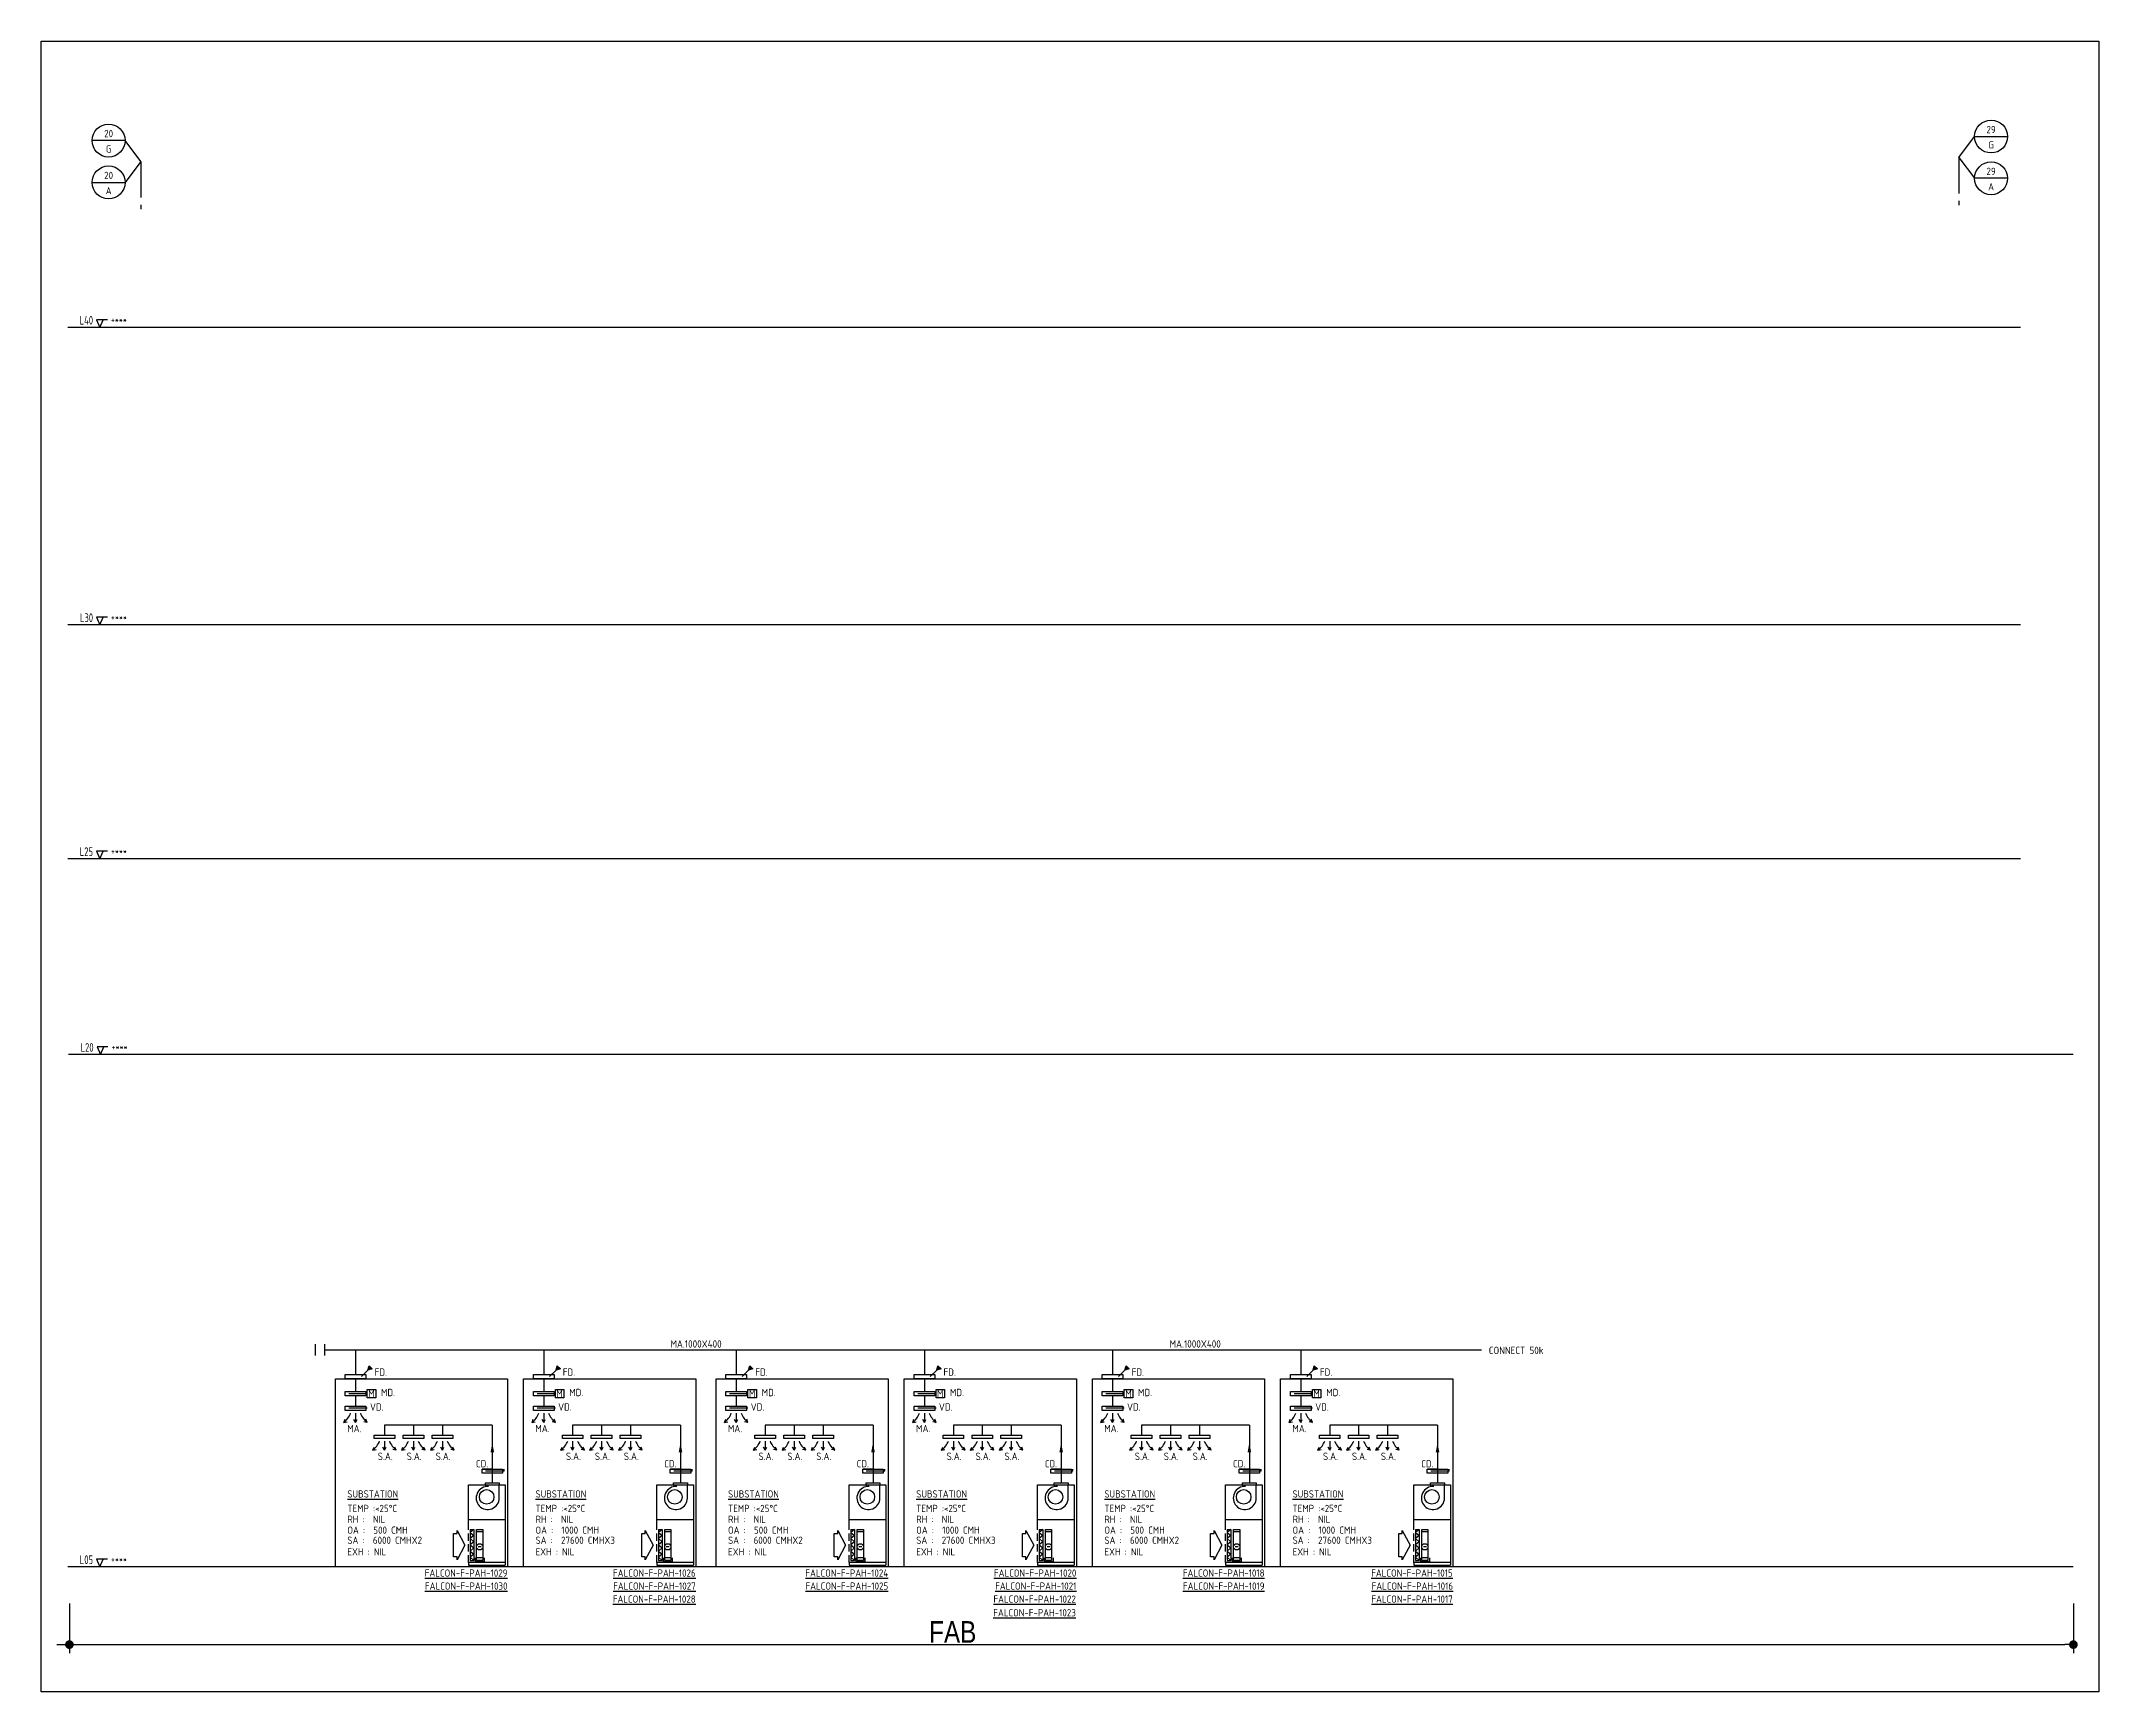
# Model space of a CAD drawing. Extents: x 41366 to 42076, y 84362 to 85507.
# Drawn here: x 41366 to 42076, y 84937 to 85507 of the extents above; entities that cross this region are included whole.
import ezdxf
from ezdxf.enums import TextEntityAlignment as Align

# ---------------------------------------------------------------- set-up
doc = ezdxf.new("R2010")
doc.units = 0
doc.header["$LTSCALE"] = 10
for name, pattern in [('CENTER', [1.9, 1.25, -0.25, 0.15, -0.25]), ('HIDDEN', [0.375, 0.25, -0.125]), ('HIDDEN2', [4.7625, 3.175, -1.5875])]:
    doc.linetypes.add(name, pattern=pattern)
for name, color, linetype in [('3', 3, 'Continuous'), ('7-F-LIN', 3, 'Continuous'), ('7-F-TX', 2, 'Continuous'), ('A-DETL-01', 1, 'Continuous'), ('G-ANNO-TEXT', 3, 'Continuous'), ('M-DETL-22', 22, 'Continuous'), ('M-DUCT', 6, 'Continuous'), ('M-DUCT-DAPR', 3, 'Continuous'), ('M-EXHS-DAPR', 2, 'Continuous'), ('M-EXHS-TEXT', 4, 'Continuous'), ('M-HVAC-EQPM', 3, 'Continuous'), ('M-HVAC-EQPM-TEXT', 5, 'Continuous'), ('M-HVAC-TEXT', 2, 'Continuous'), ('SL', 1, 'Continuous')]:
    doc.layers.add(name, color=color, linetype=linetype)
doc.styles.add('AA-TXT', font='isocp.shx', dxfattribs={"width": 0.8, "bigfont": 'chineset.shx'})
doc.styles.add('STDTEXT', font='isocp.shx', dxfattribs={"bigfont": 'chineset.shx'})

msp = doc.modelspace()

# ---------------------------------------------------------------- texts
at = {"color": 4, "insert": (41680.45, 84957.39), "char_height": 7.5, "attachment_point": 5, "style": 'AA-TXT'}
msp.add_mtext('\\A1;{\\fArial|b0|i0|c0|p34;FAB}', dxfattribs=at)
at = {"layer": '7-F-TX', "style": 'STDTEXT'}
for s, p in [('20', (41388.88, 85475.19)), ('29', (42039.12, 85476.59)), ('G', (42039.12, 85471.29)), ('G', (41388.88, 85469.89)), ('20', (41388.88, 85460.75)), ('29', (42039.12, 85462.15)), ('A', (42039.12, 85456.85)), ('A', (41388.88, 85455.45))]:
    msp.add_text(s, height=2.5, dxfattribs=at).set_placement(p, align=Align.MIDDLE)
at = {"layer": 'M-EXHS-TEXT', "linetype": 'Continuous', "style": 'AA-TXT'}
for s, height, p in [('MA.1000X400', 2.54, (41600.63, 85056.92)), ('MA.1000X400', 2.54, (41773.05, 85056.92)), ('CONNECT 50k', 2.54, (41884.53, 85054.69)), ('FD.', 2.54, (41485.02, 85047.18)), ('FD.', 2.54, (41550.02, 85047.18)), ('FD.', 2.54, (41616.52, 85047.18)), ('FD.', 2.54, (41681.52, 85047.18)), ('FD.', 2.54, (41746.52, 85047.18)), ('FD.', 2.54, (41811.52, 85047.18)), ('MD.', 2.54, (41487.82, 85040.14)), ('MD.', 2.54, (41552.82, 85040.14)), ('MD.', 2.54, (41619.32, 85040.14)), ('MD.', 2.54, (41684.32, 85040.14)), ('MD.', 2.54, (41749.32, 85040.14)), ('MD.', 2.54, (41814.32, 85040.14)), ('VD.', 2.54, (41483.85, 85035.14)), ('VD.', 2.54, (41548.85, 85035.14)), ('VD.', 2.54, (41615.36, 85035.14)), ('VD.', 2.54, (41680.36, 85035.14)), ('VD.', 2.54, (41745.36, 85035.14)), ('VD.', 2.54, (41810.36, 85035.14)), ('CD.', 2.5, (41519.98, 85015.52)), ('CD.', 2.5, (41584.98, 85015.52)), ('CD.', 2.5, (41651.48, 85015.52)), ('CD.', 2.5, (41716.48, 85015.52)), ('CD.', 2.5, (41781.48, 85015.52)), ('CD.', 2.5, (41846.48, 85015.52))]:
    msp.add_text(s, height=height, dxfattribs=at).set_placement(p, align=Align.MIDDLE_RIGHT)
at = {"layer": 'M-EXHS-TEXT', "linetype": 'Continuous'}
for s, height, style, p in [('MA.', 2.54, 'AA-TXT', (41471.28, 85027.69)), ('MA.', 2.54, 'AA-TXT', (41536.28, 85027.69)), ('MA.', 2.54, 'AA-TXT', (41602.78, 85027.69)), ('MA.', 2.54, 'AA-TXT', (41667.78, 85027.69)), ('MA.', 2.54, 'AA-TXT', (41732.78, 85027.69)), ('MA.', 2.54, 'AA-TXT', (41797.78, 85027.69)), ('S.A.', 2.54, 'AA-TXT', (41481.83, 85018.09)), ('S.A.', 2.54, 'AA-TXT', (41491.83, 85018.09)), ('S.A.', 2.54, 'AA-TXT', (41501.83, 85018.09)), ('S.A.', 2.54, 'AA-TXT', (41546.83, 85018.09)), ('S.A.', 2.54, 'AA-TXT', (41556.83, 85018.09)), ('S.A.', 2.54, 'AA-TXT', (41566.83, 85018.09)), ('S.A.', 2.54, 'AA-TXT', (41613.33, 85018.09)), ('S.A.', 2.54, 'AA-TXT', (41623.33, 85018.09)), ('S.A.', 2.54, 'AA-TXT', (41633.33, 85018.09)), ('S.A.', 2.54, 'AA-TXT', (41678.33, 85018.09)), ('S.A.', 2.54, 'AA-TXT', (41688.33, 85018.09)), ('S.A.', 2.54, 'AA-TXT', (41698.33, 85018.09)), ('S.A.', 2.54, 'AA-TXT', (41743.33, 85018.09)), ('S.A.', 2.54, 'AA-TXT', (41753.33, 85018.09)), ('S.A.', 2.54, 'AA-TXT', (41763.33, 85018.09)), ('S.A.', 2.54, 'AA-TXT', (41808.33, 85018.09)), ('S.A.', 2.54, 'AA-TXT', (41818.33, 85018.09)), ('S.A.', 2.54, 'AA-TXT', (41828.33, 85018.09)), ('%%USUBSTATION', 2.5, 'AA-TXT', (41471.34, 85005.08)), ('%%USUBSTATION', 2.5, 'AA-TXT', (41536.34, 85005.08)), ('%%USUBSTATION', 2.5, 'AA-TXT', (41602.84, 85005.08)), ('%%USUBSTATION', 2.5, 'AA-TXT', (41667.84, 85005.08)), ('%%USUBSTATION', 2.5, 'AA-TXT', (41732.84, 85005.08)), ('%%USUBSTATION', 2.5, 'AA-TXT', (41797.84, 85005.08)), ('TEMP :<25%%DC', 2.5, 'STDTEXT', (41471.34, 85000.08)), ('RH :  NIL', 2.5, 'STDTEXT', (41471.34, 84996.33)), ('TEMP :<25%%DC', 2.5, 'STDTEXT', (41536.34, 85000.08)), ('RH :  NIL', 2.5, 'STDTEXT', (41536.34, 84996.33)), ('TEMP :<25%%DC', 2.5, 'STDTEXT', (41602.84, 85000.08)), ('RH :  NIL', 2.5, 'STDTEXT', (41602.84, 84996.33)), ('TEMP :<25%%DC', 2.5, 'STDTEXT', (41667.84, 85000.08)), ('RH :  NIL', 2.5, 'STDTEXT', (41667.84, 84996.33)), ('TEMP :<25%%DC', 2.5, 'STDTEXT', (41732.84, 85000.08)), ('RH :  NIL', 2.5, 'STDTEXT', (41732.84, 84996.33)), ('TEMP :<25%%DC', 2.5, 'STDTEXT', (41797.84, 85000.08)), ('RH :  NIL', 2.5, 'STDTEXT', (41797.84, 84996.33)), ('SA :  6000 CMHX2', 2.5, 'STDTEXT', (41471.34, 84989.08)), ('OA :  500 CMH', 2.5, 'STDTEXT', (41471.34, 84992.58)), ('SA :  27600 CMHX3', 2.5, 'STDTEXT', (41536.34, 84989.08)), ('OA :  1000 CMH', 2.5, 'STDTEXT', (41536.34, 84992.58)), ('SA :  6000 CMHX2', 2.5, 'STDTEXT', (41602.84, 84989.08)), ('OA :  500 CMH', 2.5, 'STDTEXT', (41602.84, 84992.58)), ('SA :  27600 CMHX3', 2.5, 'STDTEXT', (41667.84, 84989.08)), ('OA :  1000 CMH', 2.5, 'STDTEXT', (41667.84, 84992.58)), ('SA :  6000 CMHX2', 2.5, 'STDTEXT', (41732.84, 84989.08)), ('OA :  500 CMH', 2.5, 'STDTEXT', (41732.84, 84992.58)), ('SA :  27600 CMHX3', 2.5, 'STDTEXT', (41797.84, 84989.08)), ('OA :  1000 CMH', 2.5, 'STDTEXT', (41797.84, 84992.58)), ('EXH : NIL', 2.5, 'STDTEXT', (41471.34, 84985.08)), ('EXH : NIL', 2.5, 'STDTEXT', (41536.34, 84985.08)), ('EXH : NIL', 2.5, 'STDTEXT', (41602.84, 84985.08)), ('EXH : NIL', 2.5, 'STDTEXT', (41667.84, 84985.08)), ('EXH : NIL', 2.5, 'STDTEXT', (41732.84, 84985.08)), ('EXH : NIL', 2.5, 'STDTEXT', (41797.84, 84985.08))]:
    msp.add_text(s, height=height, dxfattribs=dict(at, style=style)).set_placement(p, align=Align.MIDDLE_LEFT)
at = {"layer": 'M-HVAC-EQPM-TEXT', "style": 'AA-TXT'}
for s, p in [('%%UFALCON-F-PAH-1029', (41526.66, 84977.75)), ('%%UFALCON-F-PAH-1030', (41526.66, 84973.25)), ('%%UFALCON-F-PAH-1026', (41591.66, 84977.75)), ('%%UFALCON-F-PAH-1027', (41591.66, 84973.25)), ('%%UFALCON-F-PAH-1024', (41658.16, 84977.75)), ('%%UFALCON-F-PAH-1025', (41658.16, 84973.25)), ('%%UFALCON-F-PAH-1020', (41723.16, 84977.75)), ('%%UFALCON-F-PAH-1021', (41723.16, 84973.25)), ('%%UFALCON-F-PAH-1018', (41788.16, 84977.75)), ('%%UFALCON-F-PAH-1019', (41788.16, 84973.25)), ('%%UFALCON-F-PAH-1015', (41853.16, 84977.75)), ('%%UFALCON-F-PAH-1016', (41853.29, 84973.25)), ('%%UFALCON-F-PAH-1028', (41591.66, 84968.75)), ('%%UFALCON-F-PAH-1022', (41722.98, 84968.75)), ('%%UFALCON-F-PAH-1017', (41853.16, 84968.75)), ('%%UFALCON-F-PAH-1023', (41722.98, 84964.04))]:
    msp.add_text(s, height=2.5, dxfattribs=at).set_placement(p, align=Align.MIDDLE_RIGHT)

# ---------------------------------------------------------------- blocks, each defined once
blk = doc.blocks.new('RISER-TXT')
at = {"layer": 'G-ANNO-TEXT'}
for p, q in [((-1.15, 2.64), (0, 0)), ((2.6, 2.64), (-1.15, 2.64)), ((0, 0), (1.15, 2.64))]:
    blk.add_line(p, q, dxfattribs=at)
at = {"layer": 'G-ANNO-TEXT', "style": 'AA-TXT', "width": 0.8}
blk.add_attdef('LEVEL', text='', height=3, dxfattribs=at).set_placement((-2.33, 0.96), align=Align.RIGHT)
blk.add_attdef('HIGEHT', (3.82, 1.42), '', height=2.5, dxfattribs=at)
blk = doc.blocks.new('_Dot')
at = {"color": 0, "linetype": 'ByBlock', "lineweight": -2}
blk.add_line((-0.5, 0), (-1, 0), dxfattribs=at)
at = {"color": 0, "linetype": 'ByBlock', "const_width": 0.5}
blk.add_lwpolyline([(-0.25, 0, 1), (0.25, 0, 1)], format="xyb", close=True, dxfattribs=at)
blk = doc.blocks.new('A$C1683610B')
for p, q in [((-13.4, 0), (-12, 3.7)), ((-13.4, 0), (-9.6, 0.9)), ((0, 0), (-1.8, 3.5)), ((0, 10.6), (0, 0)), ((0, 0), (1.8, 3.5)), ((13.4, 0), (9.6, 0.9)), ((13.4, 0), (12, 3.7))]:
    blk.add_line(p, q)
for centre, start, end in [((-28.9, 19.7), 308.2671, 338.6838), ((28.9, 19.7), 201.3162, 231.7329)]:
    blk.add_arc(centre, 25, start, end)
blk = doc.blocks.new('FLOW-DAMPER-01')
at = {"layer": 'M-DUCT-DAPR', "linetype": 'HIDDEN', "ltscale": 0.1}
blk.add_line((0.299, -0.029), (-0.019, -0.029), dxfattribs=at)
at = {"layer": 'M-DUCT-DAPR'}
blk.add_lwpolyline([(0, 0), (0.28, 0), (0.28, -0.058), (0, -0.058)], close=True, dxfattribs=at)
blk = doc.blocks.new('FLOW-DAMPER-MD-01')
at = {"layer": 'M-DUCT-DAPR'}
blk.add_lwpolyline([(0.414, 0.086), (0.414, -0.029), (0.299, -0.029), (0.299, 0.086)], close=True, dxfattribs=at)
blk.add_blockref('FLOW-DAMPER-01', (0, 0.058))
at = {"layer": 'M-DUCT-DAPR', "style": 'AA-TXT'}
blk.add_text('M', height=0.1, dxfattribs=at).set_placement((0.356, 0.029), align=Align.MIDDLE)
blk = doc.blocks.new('FLOW-DAMPER-02')
at = {"layer": 'M-DUCT-DAPR', "linetype": 'HIDDEN', "ltscale": 0.1}
for q in [(0.299, 0), (-0.019, -0.029)]:
    blk.add_line((0.299, -0.029), q, dxfattribs=at)
at = {"layer": 'M-DUCT-DAPR'}
blk.add_lwpolyline([(0, 0), (0.28, 0), (0.28, -0.058), (0, -0.058)], close=True, dxfattribs=at)

# ---------------------------------------------------------------- hatches: boundary and pattern name
at = {"layer": 'M-DUCT-DAPR'}
for points in [[(41478.45, 85047.87), (41478.84, 85049.34), (41479.92, 85048.27)], [(41543.45, 85047.87), (41543.84, 85049.34), (41544.92, 85048.27)], [(41609.95, 85047.87), (41610.34, 85049.34), (41611.42, 85048.27)], [(41674.95, 85047.87), (41675.34, 85049.34), (41676.42, 85048.27)], [(41739.95, 85047.87), (41740.34, 85049.34), (41741.42, 85048.27)], [(41804.95, 85047.87), (41805.34, 85049.34), (41806.42, 85048.27)]]:
    msp.add_hatch(color=256, dxfattribs=at).paths.add_polyline_path(points)

# ---------------------------------------------------------------- linework, layer by layer
at = {"color": 2}
for p, q in [((41375.33, 84967.19), (41375.33, 84950.01)), ((42067.56, 84967.19), (42067.56, 84950.01)), ((41370.97, 84953.01), (42064.56, 84953.01))]:
    msp.add_line(p, q, dxfattribs=at)
at = {"layer": '3'}
for points in [[(41521.41, 85019.52, 1.22, 0, 0), (41521.41, 85022.82, 0, 0, 0)], [(41586.41, 85019.52, 1.22, 0, 0), (41586.41, 85022.82, 0, 0, 0)], [(41652.91, 85019.52, 1.22, 0, 0), (41652.91, 85022.82, 0, 0, 0)], [(41717.91, 85019.52, 1.22, 0, 0), (41717.91, 85022.82, 0, 0, 0)], [(41782.91, 85019.52, 1.22, 0, 0), (41782.91, 85022.82, 0, 0, 0)], [(41847.91, 85019.52, 1.22, 0, 0), (41847.91, 85022.82, 0, 0, 0)]]:
    msp.add_lwpolyline(points, format="xyseb", dxfattribs=at)
at = {"layer": '7-F-LIN'}
for p, q in [((41394.55, 85472.78), (41383.18, 85472.78)), ((42033.44, 85474.18), (42044.82, 85474.18)), ((41383.18, 85458.34), (41394.55, 85458.34)), ((42044.82, 85459.74), (42033.44, 85459.74))]:
    msp.add_line(p, q, dxfattribs=at)
for centre in [(41388.87, 85472.78), (42039.13, 85474.18), (42039.13, 85459.74), (41388.87, 85458.34)]:
    msp.add_circle(centre, 5.69, dxfattribs=at)
at = {"layer": '7-F-TX', "linetype": 'CENTER'}
for p, q in [((41399.99, 85465.56), (41394.55, 85472.78)), ((42028.01, 85466.96), (42033.44, 85474.18)), ((41399.99, 85465.56), (41394.55, 85458.34)), ((41399.99, 85465.56), (41399.99, 85447.65)), ((42028.01, 85466.96), (42033.44, 85459.74)), ((42028.01, 85466.96), (42028.01, 85449.05))]:
    msp.add_line(p, q, dxfattribs=at)
at = {"layer": 'A-DETL-01', "linetype": 'Continuous'}
for p, q in [((42049.3, 85408.24), (41374.83, 85408.24)), ((42049.3, 85305.44), (41374.83, 85305.44)), ((42049.3, 85224.59), (41374.83, 85224.59)), ((42067.5, 85156.92), (41375.02, 85156.92)), ((42067.5, 84979.9), (41374.83, 84979.9))]:
    msp.add_line(p, q, dxfattribs=at)
at = {"layer": 'DEFPOINTS', "color": 1}
msp.add_lwpolyline([(41365.57, 85507.15), (42076.35, 85507.15), (42076.35, 84936.69), (41365.57, 84936.69)], close=True, dxfattribs=at)
at = {"layer": 'M-DETL-22', "color": 1, "linetype": 'HIDDEN'}
for p, q in [((41513.19, 84981.42), (41513.19, 84993.87)), ((41578.19, 84981.42), (41578.19, 84993.87)), ((41644.7, 84981.42), (41644.7, 84993.87)), ((41709.7, 84981.42), (41709.7, 84993.87)), ((41774.7, 84981.42), (41774.7, 84993.87)), ((41839.7, 84981.42), (41839.7, 84993.87))]:
    msp.add_line(p, q, dxfattribs=at)
at = {"layer": 'M-DUCT'}
for p, q in [((41460.24, 85056.83), (41460.24, 85052.97)), ((41463.44, 85056.83), (41463.44, 85052.97)), ((41463.44, 85054.9), (41863.08, 85054.9)), ((41474.16, 85054.9), (41474.16, 85046.36)), ((41539.16, 85054.9), (41539.16, 85046.36)), ((41605.66, 85054.9), (41605.66, 85046.36)), ((41670.66, 85054.9), (41670.66, 85046.36)), ((41735.66, 85054.9), (41735.66, 85046.36)), ((41800.66, 85054.9), (41800.66, 85046.36)), ((41474.16, 85044.9), (41474.16, 85040.44)), ((41539.16, 85044.9), (41539.16, 85040.44)), ((41605.66, 85044.9), (41605.66, 85040.44)), ((41670.66, 85044.9), (41670.66, 85040.44)), ((41735.66, 85044.9), (41735.66, 85040.44)), ((41800.66, 85044.9), (41800.66, 85040.44)), ((41474.16, 85039), (41474.16, 85035.44)), ((41539.16, 85039), (41539.16, 85035.44)), ((41605.66, 85039), (41605.66, 85035.44)), ((41670.66, 85039), (41670.66, 85035.44)), ((41735.66, 85039), (41735.66, 85035.44)), ((41800.66, 85039), (41800.66, 85035.44)), ((41521.41, 85028.82), (41484.16, 85028.82)), ((41484.16, 85028.82), (41484.16, 85025.41)), ((41494.16, 85028.82), (41494.16, 85025.41)), ((41504.16, 85028.82), (41504.16, 85025.41)), ((41521.41, 85028.82), (41521.41, 85008.9)), ((41586.41, 85028.82), (41549.16, 85028.82)), ((41549.16, 85028.82), (41549.16, 85025.41)), ((41559.16, 85028.82), (41559.16, 85025.41)), ((41569.16, 85028.82), (41569.16, 85025.41)), ((41586.41, 85028.82), (41586.41, 85008.9)), ((41652.91, 85028.82), (41615.66, 85028.82)), ((41615.66, 85028.82), (41615.66, 85025.41)), ((41625.66, 85028.82), (41625.66, 85025.41)), ((41635.66, 85028.82), (41635.66, 85025.41)), ((41652.91, 85028.82), (41652.91, 85008.9)), ((41717.91, 85028.82), (41680.66, 85028.82)), ((41680.66, 85028.82), (41680.66, 85025.41)), ((41690.66, 85028.82), (41690.66, 85025.41)), ((41700.66, 85028.82), (41700.66, 85025.41)), ((41717.91, 85028.82), (41717.91, 85008.9)), ((41782.91, 85028.82), (41745.66, 85028.82)), ((41745.66, 85028.82), (41745.66, 85025.41)), ((41755.66, 85028.82), (41755.66, 85025.41)), ((41765.66, 85028.82), (41765.66, 85025.41)), ((41782.91, 85028.82), (41782.91, 85008.9)), ((41847.91, 85028.82), (41810.66, 85028.82)), ((41810.66, 85028.82), (41810.66, 85025.41)), ((41820.66, 85028.82), (41820.66, 85025.41)), ((41830.66, 85028.82), (41830.66, 85025.41)), ((41847.91, 85028.82), (41847.91, 85008.9)), ((41521.41, 85012.24), (41521.41, 85008.9)), ((41586.41, 85012.24), (41586.41, 85008.9)), ((41652.91, 85012.24), (41652.91, 85008.9)), ((41717.91, 85012.24), (41717.91, 85008.9)), ((41782.91, 85012.24), (41782.91, 85008.9)), ((41847.91, 85012.24), (41847.91, 85008.9))]:
    msp.add_line(p, q, dxfattribs=at)
at = {"layer": 'M-DUCT-DAPR'}
for p, q in [((41478.45, 85047.87), (41476.21, 85045.63)), ((41543.45, 85047.87), (41541.21, 85045.63)), ((41609.95, 85047.87), (41607.71, 85045.63)), ((41674.95, 85047.87), (41672.71, 85045.63)), ((41739.95, 85047.87), (41737.71, 85045.63)), ((41804.95, 85047.87), (41802.71, 85045.63))]:
    msp.add_line(p, q, dxfattribs=at)
for points in [[(41477.72, 85044.9), (41470.61, 85044.9), (41470.61, 85046.36), (41477.72, 85046.36)], [(41542.72, 85044.9), (41535.61, 85044.9), (41535.61, 85046.36), (41542.72, 85046.36)], [(41609.22, 85044.9), (41602.11, 85044.9), (41602.11, 85046.36), (41609.22, 85046.36)], [(41674.22, 85044.9), (41667.11, 85044.9), (41667.11, 85046.36), (41674.22, 85046.36)], [(41739.22, 85044.9), (41732.11, 85044.9), (41732.11, 85046.36), (41739.22, 85046.36)], [(41804.22, 85044.9), (41797.11, 85044.9), (41797.11, 85046.36), (41804.22, 85046.36)]]:
    msp.add_lwpolyline(points, close=True, dxfattribs=at)
for points in [[(41478.45, 85047.87), (41478.84, 85049.34), (41479.92, 85048.27), (41478.45, 85047.87)], [(41543.45, 85047.87), (41543.84, 85049.34), (41544.92, 85048.27), (41543.45, 85047.87)], [(41609.95, 85047.87), (41610.34, 85049.34), (41611.42, 85048.27), (41609.95, 85047.87)], [(41674.95, 85047.87), (41675.34, 85049.34), (41676.42, 85048.27), (41674.95, 85047.87)], [(41739.95, 85047.87), (41740.34, 85049.34), (41741.42, 85048.27), (41739.95, 85047.87)], [(41804.95, 85047.87), (41805.34, 85049.34), (41806.42, 85048.27), (41804.95, 85047.87)]]:
    msp.add_lwpolyline(points, dxfattribs=at)
at = {"layer": 'M-EXHS-DAPR'}
for p, q in [((41521.41, 85013.7), (41517.92, 85013.7)), ((41524.91, 85012.24), (41517.92, 85012.24)), ((41586.41, 85013.7), (41582.92, 85013.7)), ((41589.91, 85012.24), (41582.92, 85012.24)), ((41652.91, 85013.7), (41649.42, 85013.7)), ((41656.41, 85012.24), (41649.42, 85012.24)), ((41717.91, 85013.7), (41714.42, 85013.7)), ((41721.41, 85012.24), (41714.42, 85012.24)), ((41782.91, 85013.7), (41779.42, 85013.7)), ((41786.41, 85012.24), (41779.42, 85012.24)), ((41847.91, 85013.7), (41844.42, 85013.7)), ((41851.41, 85012.24), (41844.42, 85012.24))]:
    msp.add_line(p, q, dxfattribs=at)
for points in [[(41480.61, 85025.41), (41487.72, 85025.41), (41487.72, 85024.29), (41480.61, 85024.29)], [(41490.61, 85025.41), (41497.72, 85025.41), (41497.72, 85024.29), (41490.61, 85024.29)], [(41500.61, 85025.41), (41507.72, 85025.41), (41507.72, 85024.29), (41500.61, 85024.29)], [(41545.61, 85025.41), (41552.72, 85025.41), (41552.72, 85024.29), (41545.61, 85024.29)], [(41555.61, 85025.41), (41562.72, 85025.41), (41562.72, 85024.29), (41555.61, 85024.29)], [(41565.61, 85025.41), (41572.72, 85025.41), (41572.72, 85024.29), (41565.61, 85024.29)], [(41612.11, 85025.41), (41619.22, 85025.41), (41619.22, 85024.29), (41612.11, 85024.29)], [(41622.11, 85025.41), (41629.22, 85025.41), (41629.22, 85024.29), (41622.11, 85024.29)], [(41632.11, 85025.41), (41639.22, 85025.41), (41639.22, 85024.29), (41632.11, 85024.29)], [(41677.11, 85025.41), (41684.22, 85025.41), (41684.22, 85024.29), (41677.11, 85024.29)], [(41687.11, 85025.41), (41694.22, 85025.41), (41694.22, 85024.29), (41687.11, 85024.29)], [(41697.11, 85025.41), (41704.22, 85025.41), (41704.22, 85024.29), (41697.11, 85024.29)], [(41742.11, 85025.41), (41749.22, 85025.41), (41749.22, 85024.29), (41742.11, 85024.29)], [(41752.11, 85025.41), (41759.22, 85025.41), (41759.22, 85024.29), (41752.11, 85024.29)], [(41762.11, 85025.41), (41769.22, 85025.41), (41769.22, 85024.29), (41762.11, 85024.29)], [(41807.11, 85025.41), (41814.22, 85025.41), (41814.22, 85024.29), (41807.11, 85024.29)], [(41817.11, 85025.41), (41824.22, 85025.41), (41824.22, 85024.29), (41817.11, 85024.29)], [(41827.11, 85025.41), (41834.22, 85025.41), (41834.22, 85024.29), (41827.11, 85024.29)]]:
    msp.add_lwpolyline(points, close=True, dxfattribs=at)
at = {"layer": 'M-EXHS-DAPR', "color": 8}
for points in [[(41508.04, 84983.37), (41508.04, 84991.41), (41509.22, 84991.41), (41509.22, 84992.47), (41511.96, 84987.39), (41509.22, 84982.31), (41509.22, 84983.37)], [(41573.04, 84983.37), (41573.04, 84991.41), (41574.22, 84991.41), (41574.22, 84992.47), (41576.96, 84987.39), (41574.22, 84982.31), (41574.22, 84983.37)], [(41639.54, 84983.37), (41639.54, 84991.41), (41640.72, 84991.41), (41640.72, 84992.47), (41643.46, 84987.39), (41640.72, 84982.31), (41640.72, 84983.37)], [(41704.54, 84983.37), (41704.54, 84991.41), (41705.72, 84991.41), (41705.72, 84992.47), (41708.46, 84987.39), (41705.72, 84982.31), (41705.72, 84983.37)], [(41769.54, 84983.37), (41769.54, 84991.41), (41770.72, 84991.41), (41770.72, 84992.47), (41773.46, 84987.39), (41770.72, 84982.31), (41770.72, 84983.37)], [(41834.54, 84983.37), (41834.54, 84991.41), (41835.72, 84991.41), (41835.72, 84992.47), (41838.46, 84987.39), (41835.72, 84982.31), (41835.72, 84983.37)]]:
    msp.add_lwpolyline(points, close=True, dxfattribs=at)
at = {"layer": 'M-HVAC-EQPM', "color": 7}
for p, q in [((41513.19, 84993.87), (41513.19, 85008.22)), ((41513.19, 85008.22), (41519.01, 85008.22)), ((41523.82, 85008.22), (41525.89, 85008.22)), ((41525.89, 85008.22), (41525.89, 84980.42)), ((41578.19, 84993.87), (41578.19, 85008.22)), ((41578.19, 85008.22), (41584.01, 85008.22)), ((41588.82, 85008.22), (41590.89, 85008.22)), ((41590.89, 85008.22), (41590.89, 84980.42)), ((41644.7, 84993.87), (41644.7, 85008.22)), ((41644.7, 85008.22), (41650.51, 85008.22)), ((41655.32, 85008.22), (41657.39, 85008.22)), ((41657.39, 85008.22), (41657.39, 84980.42)), ((41709.7, 84993.87), (41709.7, 85008.22)), ((41709.7, 85008.22), (41715.51, 85008.22)), ((41720.32, 85008.22), (41722.39, 85008.22)), ((41722.39, 85008.22), (41722.39, 84980.42)), ((41774.7, 84993.87), (41774.7, 85008.22)), ((41774.7, 85008.22), (41780.51, 85008.22)), ((41785.32, 85008.22), (41787.39, 85008.22)), ((41787.39, 85008.22), (41787.39, 84980.42)), ((41839.7, 84993.87), (41839.7, 85008.22)), ((41839.7, 85008.22), (41845.51, 85008.22)), ((41850.32, 85008.22), (41852.39, 85008.22)), ((41852.39, 85008.22), (41852.39, 84980.42)), ((41513.19, 84981.42), (41513.19, 84980.42)), ((41578.19, 84981.42), (41578.19, 84980.42)), ((41644.7, 84981.42), (41644.7, 84980.42)), ((41709.7, 84981.42), (41709.7, 84980.42)), ((41774.7, 84981.42), (41774.7, 84980.42)), ((41839.7, 84981.42), (41839.7, 84980.42)), ((41513.19, 84980.42), (41525.89, 84980.42)), ((41578.19, 84980.42), (41590.89, 84980.42)), ((41644.7, 84980.42), (41657.39, 84980.42)), ((41709.7, 84980.42), (41722.39, 84980.42)), ((41774.7, 84980.42), (41787.39, 84980.42)), ((41839.7, 84980.42), (41852.39, 84980.42))]:
    msp.add_line(p, q, dxfattribs=at)
at = {"layer": 'M-HVAC-EQPM', "color": 8}
for p, q in [((41519.01, 85008.22), (41519.01, 85008.9)), ((41519.01, 85008.9), (41523.82, 85008.9)), ((41519.01, 85008.22), (41519.01, 85007.59)), ((41519.01, 85008.22), (41523.82, 85008.22)), ((41523.82, 85008.9), (41523.82, 85008.22)), ((41523.82, 85003.68), (41523.82, 85008.22)), ((41584.01, 85008.22), (41584.01, 85008.9)), ((41584.01, 85008.9), (41588.82, 85008.9)), ((41584.01, 85008.22), (41584.01, 85007.59)), ((41584.01, 85008.22), (41588.82, 85008.22)), ((41588.82, 85008.9), (41588.82, 85008.22)), ((41588.82, 85003.68), (41588.82, 85008.22)), ((41650.51, 85008.22), (41650.51, 85008.9)), ((41650.51, 85008.9), (41655.32, 85008.9)), ((41650.51, 85008.22), (41650.51, 85007.59)), ((41650.51, 85008.22), (41655.32, 85008.22)), ((41655.32, 85008.9), (41655.32, 85008.22)), ((41655.32, 85003.68), (41655.32, 85008.22)), ((41715.51, 85008.22), (41715.51, 85008.9)), ((41715.51, 85008.9), (41720.32, 85008.9)), ((41715.51, 85008.22), (41715.51, 85007.59)), ((41715.51, 85008.22), (41720.32, 85008.22)), ((41720.32, 85008.9), (41720.32, 85008.22)), ((41720.32, 85003.68), (41720.32, 85008.22)), ((41780.51, 85008.22), (41780.51, 85008.9)), ((41780.51, 85008.9), (41785.32, 85008.9)), ((41780.51, 85008.22), (41780.51, 85007.59)), ((41780.51, 85008.22), (41785.32, 85008.22)), ((41785.32, 85008.9), (41785.32, 85008.22)), ((41785.32, 85003.68), (41785.32, 85008.22)), ((41845.51, 85008.22), (41845.51, 85008.9)), ((41845.51, 85008.9), (41850.32, 85008.9)), ((41845.51, 85008.22), (41845.51, 85007.59)), ((41845.51, 85008.22), (41850.32, 85008.22)), ((41850.32, 85008.9), (41850.32, 85008.22)), ((41850.32, 85003.68), (41850.32, 85008.22)), ((41525.89, 84996.12), (41513.19, 84996.12)), ((41590.89, 84996.12), (41578.19, 84996.12)), ((41657.39, 84996.12), (41644.7, 84996.12)), ((41722.39, 84996.12), (41709.7, 84996.12)), ((41787.39, 84996.12), (41774.7, 84996.12)), ((41852.39, 84996.12), (41839.7, 84996.12)), ((41513.8, 84992.85), (41515.06, 84992.85)), ((41515.06, 84992.85), (41513.8, 84991.78)), ((41513.8, 84992.85), (41513.8, 84982.14)), ((41513.8, 84991.78), (41515.06, 84990.71)), ((41515.06, 84990.71), (41513.8, 84989.64)), ((41513.8, 84989.64), (41515.06, 84988.57)), ((41515.06, 84988.57), (41513.8, 84987.5)), ((41515.06, 84992.85), (41515.06, 84982.14)), ((41518.1, 84992), (41515.96, 84992)), ((41578.8, 84992.85), (41580.06, 84992.85)), ((41580.06, 84992.85), (41578.8, 84991.78)), ((41578.8, 84992.85), (41578.8, 84982.14)), ((41578.8, 84991.78), (41580.06, 84990.71)), ((41580.06, 84990.71), (41578.8, 84989.64)), ((41578.8, 84989.64), (41580.06, 84988.57)), ((41580.06, 84988.57), (41578.8, 84987.5)), ((41580.06, 84992.85), (41580.06, 84982.14)), ((41583.1, 84992), (41580.96, 84992)), ((41645.3, 84992.85), (41646.56, 84992.85)), ((41646.56, 84992.85), (41645.3, 84991.78)), ((41645.3, 84992.85), (41645.3, 84982.14)), ((41645.3, 84991.78), (41646.56, 84990.71)), ((41646.56, 84990.71), (41645.3, 84989.64)), ((41645.3, 84989.64), (41646.56, 84988.57)), ((41646.56, 84988.57), (41645.3, 84987.5)), ((41646.56, 84992.85), (41646.56, 84982.14)), ((41649.61, 84992), (41647.46, 84992)), ((41710.3, 84992.85), (41711.56, 84992.85)), ((41711.56, 84992.85), (41710.3, 84991.78)), ((41710.3, 84992.85), (41710.3, 84982.14)), ((41710.3, 84991.78), (41711.56, 84990.71)), ((41711.56, 84990.71), (41710.3, 84989.64)), ((41710.3, 84989.64), (41711.56, 84988.57)), ((41711.56, 84988.57), (41710.3, 84987.5)), ((41711.56, 84992.85), (41711.56, 84982.14)), ((41714.61, 84992), (41712.46, 84992)), ((41775.3, 84992.85), (41776.56, 84992.85)), ((41776.56, 84992.85), (41775.3, 84991.78)), ((41775.3, 84992.85), (41775.3, 84982.14)), ((41775.3, 84991.78), (41776.56, 84990.71)), ((41776.56, 84990.71), (41775.3, 84989.64)), ((41775.3, 84989.64), (41776.56, 84988.57)), ((41776.56, 84988.57), (41775.3, 84987.5)), ((41776.56, 84992.85), (41776.56, 84982.14)), ((41779.61, 84992), (41777.46, 84992)), ((41840.3, 84992.85), (41841.56, 84992.85)), ((41841.56, 84992.85), (41840.3, 84991.78)), ((41840.3, 84992.85), (41840.3, 84982.14)), ((41840.3, 84991.78), (41841.56, 84990.71)), ((41841.56, 84990.71), (41840.3, 84989.64)), ((41840.3, 84989.64), (41841.56, 84988.57)), ((41841.56, 84988.57), (41840.3, 84987.5)), ((41841.56, 84992.85), (41841.56, 84982.14)), ((41844.61, 84992), (41842.46, 84992)), ((41525.89, 84981.42), (41513.19, 84981.42)), ((41513.8, 84987.5), (41515.06, 84986.43)), ((41515.06, 84986.43), (41513.8, 84985.35)), ((41513.8, 84985.35), (41515.06, 84984.28)), ((41515.06, 84984.28), (41513.8, 84983.21)), ((41513.8, 84983.21), (41515.06, 84982.14)), ((41513.8, 84982.14), (41515.06, 84982.14)), ((41515.48, 84982.99), (41515.48, 84981.72)), ((41515.48, 84981.72), (41518.59, 84981.72)), ((41518.1, 84983), (41515.96, 84983)), ((41517.55, 84986.81), (41516.52, 84986.81)), ((41518.59, 84982.99), (41518.59, 84981.72)), ((41590.89, 84981.42), (41578.19, 84981.42)), ((41578.8, 84987.5), (41580.06, 84986.43)), ((41580.06, 84986.43), (41578.8, 84985.35)), ((41578.8, 84985.35), (41580.06, 84984.28)), ((41580.06, 84984.28), (41578.8, 84983.21)), ((41578.8, 84983.21), (41580.06, 84982.14)), ((41578.8, 84982.14), (41580.06, 84982.14)), ((41580.48, 84982.99), (41580.48, 84981.72)), ((41580.48, 84981.72), (41583.59, 84981.72)), ((41583.1, 84983), (41580.96, 84983)), ((41582.55, 84986.81), (41581.52, 84986.81)), ((41583.59, 84982.99), (41583.59, 84981.72)), ((41657.39, 84981.42), (41644.7, 84981.42)), ((41645.3, 84987.5), (41646.56, 84986.43)), ((41646.56, 84986.43), (41645.3, 84985.35)), ((41645.3, 84985.35), (41646.56, 84984.28)), ((41646.56, 84984.28), (41645.3, 84983.21)), ((41645.3, 84983.21), (41646.56, 84982.14)), ((41645.3, 84982.14), (41646.56, 84982.14)), ((41646.98, 84982.99), (41646.98, 84981.72)), ((41646.98, 84981.72), (41650.09, 84981.72)), ((41649.61, 84983), (41647.46, 84983)), ((41649.05, 84986.81), (41648.02, 84986.81)), ((41650.09, 84982.99), (41650.09, 84981.72)), ((41722.39, 84981.42), (41709.7, 84981.42)), ((41710.3, 84987.5), (41711.56, 84986.43)), ((41711.56, 84986.43), (41710.3, 84985.35)), ((41710.3, 84985.35), (41711.56, 84984.28)), ((41711.56, 84984.28), (41710.3, 84983.21)), ((41710.3, 84983.21), (41711.56, 84982.14)), ((41710.3, 84982.14), (41711.56, 84982.14)), ((41711.98, 84982.99), (41711.98, 84981.72)), ((41711.98, 84981.72), (41715.09, 84981.72)), ((41714.61, 84983), (41712.46, 84983)), ((41714.05, 84986.81), (41713.02, 84986.81)), ((41715.09, 84982.99), (41715.09, 84981.72)), ((41787.39, 84981.42), (41774.7, 84981.42)), ((41775.3, 84987.5), (41776.56, 84986.43)), ((41776.56, 84986.43), (41775.3, 84985.35)), ((41775.3, 84985.35), (41776.56, 84984.28)), ((41776.56, 84984.28), (41775.3, 84983.21)), ((41775.3, 84983.21), (41776.56, 84982.14)), ((41775.3, 84982.14), (41776.56, 84982.14)), ((41776.98, 84982.99), (41776.98, 84981.72)), ((41776.98, 84981.72), (41780.09, 84981.72)), ((41779.61, 84983), (41777.46, 84983)), ((41779.05, 84986.81), (41778.02, 84986.81)), ((41780.09, 84982.99), (41780.09, 84981.72)), ((41852.39, 84981.42), (41839.7, 84981.42)), ((41840.3, 84987.5), (41841.56, 84986.43)), ((41841.56, 84986.43), (41840.3, 84985.35)), ((41840.3, 84985.35), (41841.56, 84984.28)), ((41841.56, 84984.28), (41840.3, 84983.21)), ((41840.3, 84983.21), (41841.56, 84982.14)), ((41840.3, 84982.14), (41841.56, 84982.14)), ((41841.98, 84982.99), (41841.98, 84981.72)), ((41841.98, 84981.72), (41845.09, 84981.72)), ((41844.61, 84983), (41842.46, 84983)), ((41844.05, 84986.81), (41843.02, 84986.81)), ((41845.09, 84982.99), (41845.09, 84981.72))]:
    msp.add_line(p, q, dxfattribs=at)
for points in [[(41518.1, 84992.85), (41518.1, 84982.14), (41515.96, 84982.14), (41515.96, 84992.85)], [(41583.1, 84992.85), (41583.1, 84982.14), (41580.96, 84982.14), (41580.96, 84992.85)], [(41649.61, 84992.85), (41649.61, 84982.14), (41647.46, 84982.14), (41647.46, 84992.85)], [(41714.61, 84992.85), (41714.61, 84982.14), (41712.46, 84982.14), (41712.46, 84992.85)], [(41779.61, 84992.85), (41779.61, 84982.14), (41777.46, 84982.14), (41777.46, 84992.85)], [(41844.61, 84992.85), (41844.61, 84982.14), (41842.46, 84982.14), (41842.46, 84992.85)]]:
    msp.add_lwpolyline(points, close=True, dxfattribs=at)
for centre, radius in [((41519.45, 85004.05), 2.52), ((41584.45, 85004.05), 2.52), ((41650.95, 85004.05), 2.52), ((41715.95, 85004.05), 2.52), ((41780.95, 85004.05), 2.52), ((41845.95, 85004.05), 2.52), ((41517.03, 84986.81), 1.07), ((41582.03, 84986.81), 1.07), ((41648.53, 84986.81), 1.07), ((41713.53, 84986.81), 1.07), ((41778.53, 84986.81), 1.07), ((41843.53, 84986.81), 1.07)]:
    msp.add_circle(centre, radius, dxfattribs=at)
for centre in [(41519.83, 85003.68), (41584.83, 85003.68), (41651.33, 85003.68), (41716.33, 85003.68), (41781.33, 85003.68), (41846.33, 85003.68)]:
    msp.add_arc(centre, 3.99, 86.13059, 0, dxfattribs=at)
at = {"layer": 'SL'}
for points in [[(41526.66, 85044.9), (41526.66, 84979.9), (41467.19, 84979.9), (41467.19, 85044.9), (41526.66, 85044.9), (41526.66, 85044.9)], [(41591.66, 85044.9), (41591.66, 84979.9), (41532.19, 84979.9), (41532.19, 85044.9), (41591.66, 85044.9), (41591.66, 85044.9)], [(41658.16, 85044.9), (41658.16, 84979.9), (41598.69, 84979.9), (41598.69, 85044.9), (41658.16, 85044.9), (41658.16, 85044.9)], [(41723.16, 85044.9), (41723.16, 84979.9), (41663.69, 84979.9), (41663.69, 85044.9), (41723.16, 85044.9), (41723.16, 85044.9)], [(41788.16, 85044.9), (41788.16, 84979.9), (41728.69, 84979.9), (41728.69, 85044.9), (41788.16, 85044.9), (41788.16, 85044.9)], [(41853.16, 85044.9), (41853.16, 84979.9), (41793.69, 84979.9), (41793.69, 85044.9), (41853.16, 85044.9), (41853.16, 85044.9)]]:
    msp.add_lwpolyline(points, dxfattribs=at)

# ---------------------------------------------------------------- block references
for p, values in [((41385.83, 85408.24), {'HIGEHT': '+***', 'LEVEL': 'L40'}), ((41385.83, 85305.44), {'HIGEHT': '+***', 'LEVEL': 'L30'}), ((41385.83, 85224.59), {'HIGEHT': '+***', 'LEVEL': 'L25'}), ((41386.02, 85156.92), {'HIGEHT': '+***', 'LEVEL': 'L20'}), ((41385.83, 84979.9), {'HIGEHT': '+***', 'LEVEL': 'L05'})]:
    msp.add_blockref('RISER-TXT', p).add_auto_attribs(values)
at = {"xscale": 25.4, "yscale": 25.4, "zscale": 25.4}
for name, p in [('FLOW-DAMPER-MD-01', (41470.61, 85038.98)), ('FLOW-DAMPER-MD-01', (41535.61, 85038.98)), ('FLOW-DAMPER-MD-01', (41602.11, 85038.98)), ('FLOW-DAMPER-MD-01', (41667.11, 85038.98)), ('FLOW-DAMPER-MD-01', (41732.11, 85038.98)), ('FLOW-DAMPER-MD-01', (41797.11, 85038.98)), ('FLOW-DAMPER-01', (41470.61, 85035.44)), ('FLOW-DAMPER-01', (41535.61, 85035.44)), ('FLOW-DAMPER-01', (41602.11, 85035.44)), ('FLOW-DAMPER-01', (41667.11, 85035.44)), ('FLOW-DAMPER-01', (41732.11, 85035.44)), ('FLOW-DAMPER-01', (41797.11, 85035.44))]:
    msp.add_blockref(name, p, dxfattribs=at)
at = {"linetype": 'HIDDEN2', "xscale": 25.4, "yscale": 25.4, "zscale": 25.4}
for p in [(41517.86, 85013.7), (41582.86, 85013.7), (41649.36, 85013.7), (41714.36, 85013.7), (41779.36, 85013.7), (41844.36, 85013.7)]:
    msp.add_blockref('FLOW-DAMPER-02', p, dxfattribs=at)
at = {"color": 2, "xscale": 3, "yscale": 3, "zscale": 3, "rotation": 180}
msp.add_blockref('_Dot', (41375.33, 84953.01), dxfattribs=at)
at = {"color": 2, "xscale": 3, "yscale": 3, "zscale": 3}
msp.add_blockref('_Dot', (42067.56, 84953.01), dxfattribs=at)
at = {"layer": 'M-HVAC-TEXT', "xscale": 0.3013041683336652, "yscale": 0.3013041683336652, "zscale": 0.3013041683336652}
for p in [(41474.16, 85029.78), (41539.16, 85029.78), (41605.66, 85029.78), (41670.66, 85029.78), (41735.66, 85029.78), (41800.66, 85029.78), (41484.16, 85020.18), (41494.16, 85020.18), (41504.16, 85020.18), (41549.16, 85020.18), (41559.16, 85020.18), (41569.16, 85020.18), (41615.66, 85020.18), (41625.66, 85020.18), (41635.66, 85020.18), (41680.66, 85020.18), (41690.66, 85020.18), (41700.66, 85020.18), (41745.66, 85020.18), (41755.66, 85020.18), (41765.66, 85020.18), (41810.66, 85020.18), (41820.66, 85020.18), (41830.66, 85020.18)]:
    msp.add_blockref('A$C1683610B', p, dxfattribs=at)

msp.set_redraw_order([(e.dxf.handle, doc.entitydb.next_handle()) for e in msp.query("TEXT MTEXT ATTDEF DIMENSION ARC_DIMENSION")])  # texts and dimensions are drawn at this point

doc.saveas('drawing.dxf')
